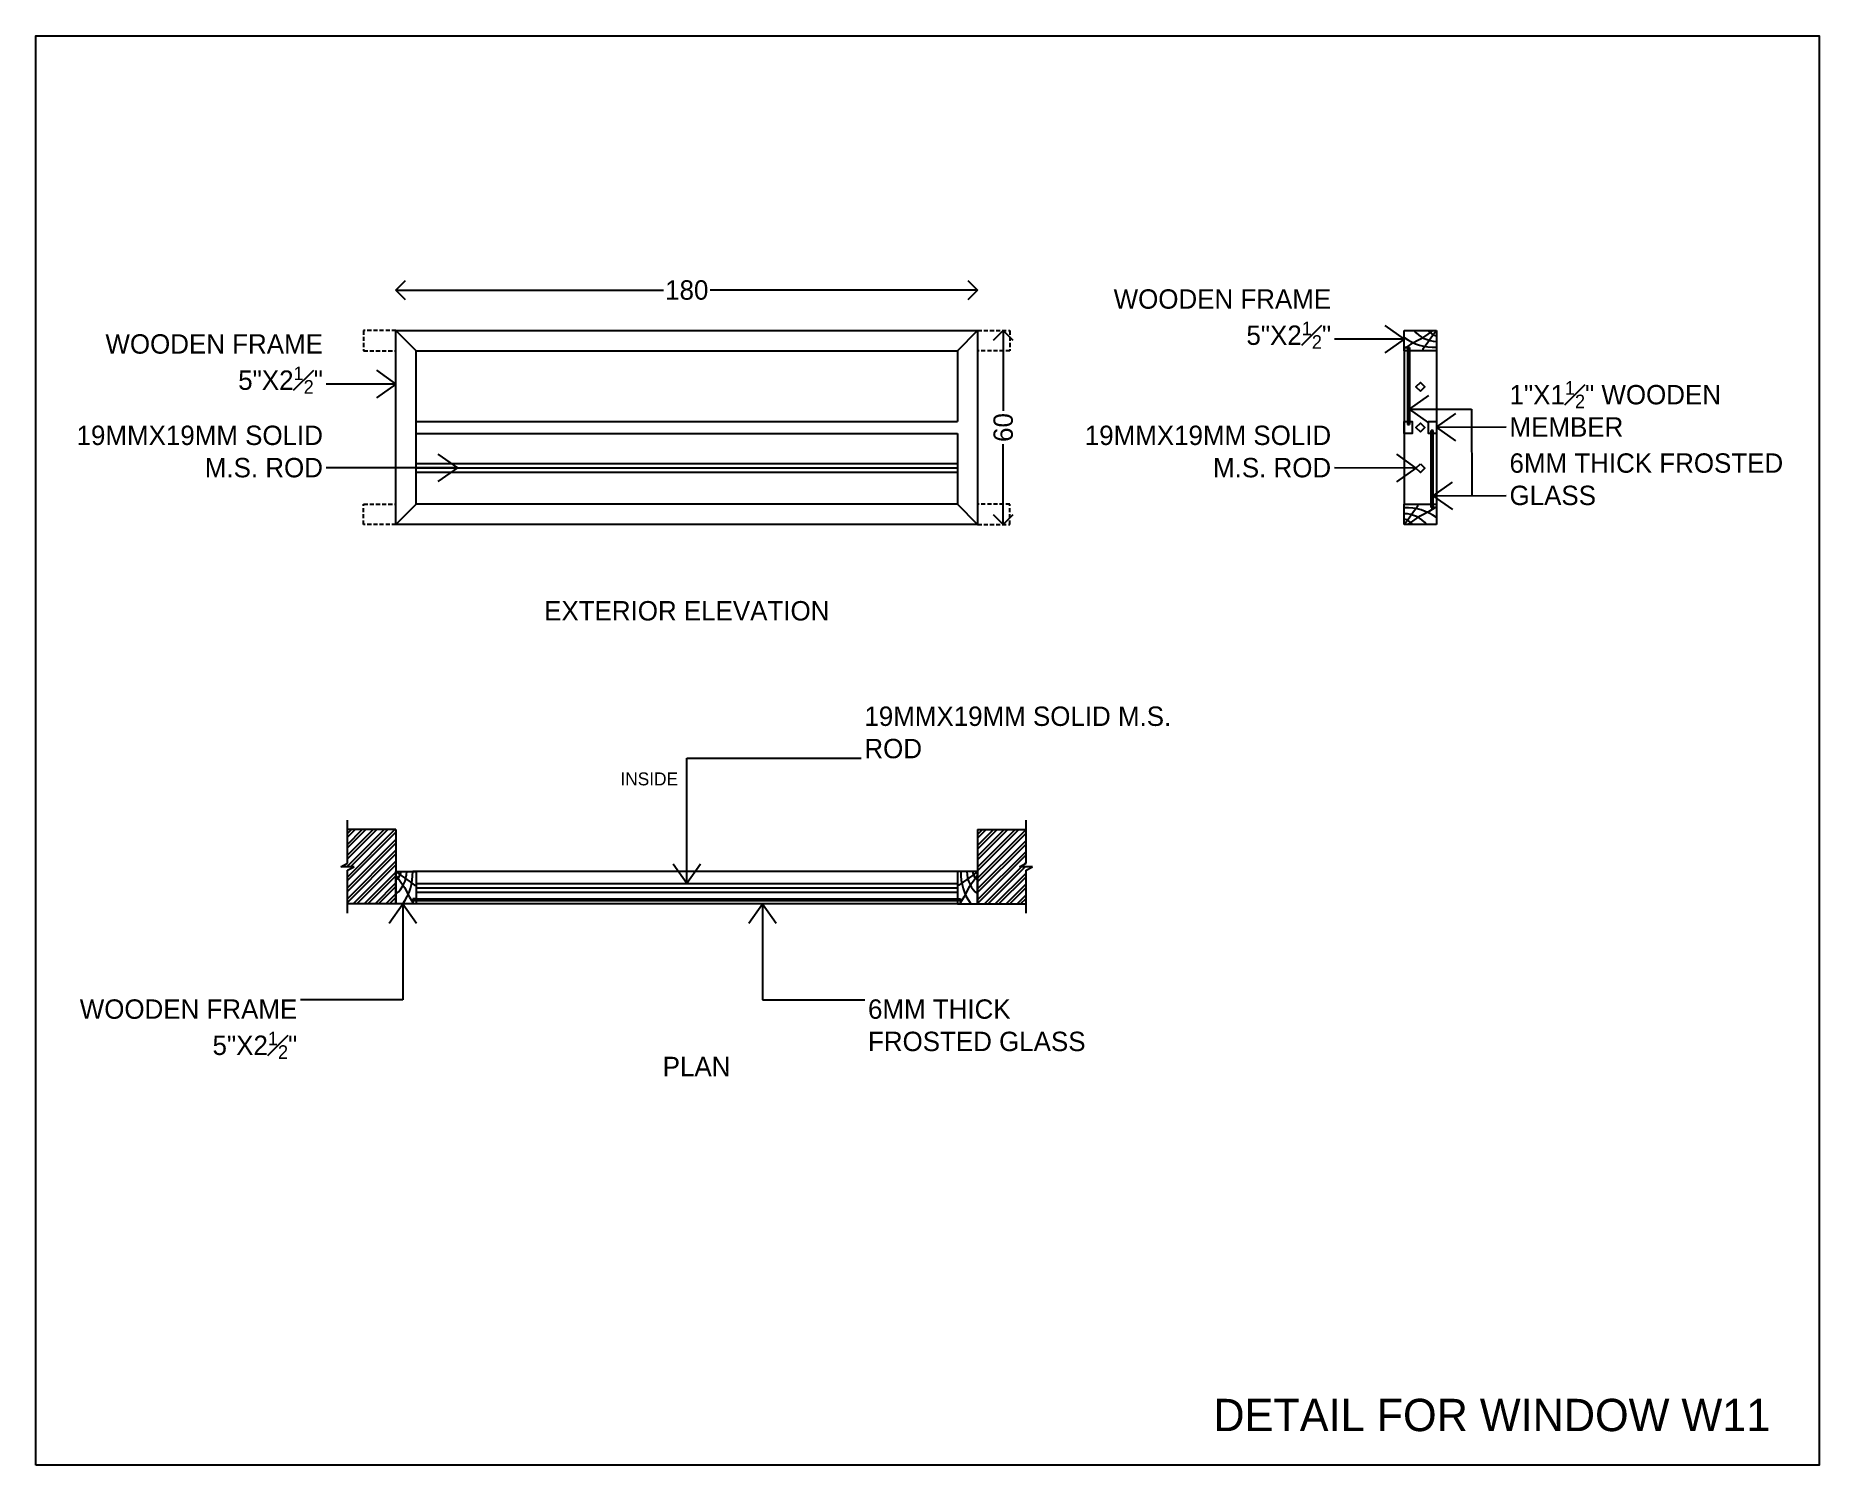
# Model space of a CAD drawing. Header units: metres. Extents: x -16 to 65907, y -5261 to 15511.
# Drawn here: x 38029 to 38581, y 9332 to 9775 of the extents above; entities that cross this region are included whole.
import ezdxf

# ---------------------------------------------------------------- set-up
doc = ezdxf.new("R2010")
doc.units = ezdxf.units.M
doc.header["$PDMODE"] = 67
doc.header["$PDSIZE"] = -5
doc.linetypes.add('DASHED', pattern=[19.05, 12.7, -6.35])
doc.layers.get('0').update_dxf_attribs({"color": 6})
for name, color, linetype in [('BC-DIMENSION', 8, 'Continuous'), ('BC-GREYCOLOR', 8, 'Continuous'), ('BC-HATCH', 8, 'Continuous'), ('BC-JOINERY', 93, 'Continuous'), ('BC-TEXT', 7, 'Continuous'), ('BC-WHITECOLOR', 7, 'Continuous')]:
    doc.layers.add(name, color=color, linetype=linetype)
doc.styles.add('BC-1IN10-2', font='FreeSans.ttf', dxfattribs={"height": 4})
doc.styles.add('BC-1IN10-3', font='FreeSans.ttf', dxfattribs={"height": 6})
doc.styles.add('BC-1IN50-1', font='FreeSans.ttf', dxfattribs={"height": 10})
doc.dimstyles.new('BC-1IN10-3', dxfattribs={"dimtxt": 6, "dimasz": 6, "dimexe": 0.18, "dimexo": 0.0625, "dimgap": 1, "dimtad": 0, "dimtoh": 1, "dimzin": 12, "dimdsep": 46, "dimtxsty": 'BC-1IN10-3', "dimblk": 'OPEN90', "dimcen": 0.09, "dimse1": 1, "dimse2": 1, "dimclrd": 256, "dimclre": 256, "dimclrt": 7, "dimadec": 0, "dimazin": 0, "dimtfac": 1, "dimtdec": 1, "dimtofl": 0, "dimtmove": 1, "dimatfit": 3, "dimldrblk": 'OPEN90', "dimfxl": 1, "dimtolj": 1, "dimtzin": 0, "dimlwd": -3, "dimarcsym": 0})
doc.dimstyles.new('BC-1IN50-1', dxfattribs={"dimtxt": 10, "dimasz": 10, "dimexe": 0.18, "dimexo": 0.0625, "dimgap": 1, "dimtad": 0, "dimdec": 1, "dimzin": 12, "dimdsep": 46, "dimtxsty": 'BC-1IN50-1', "dimblk": 'OPEN90', "dimcen": 0.09, "dimse1": 1, "dimse2": 1, "dimclrd": 8, "dimclre": 256, "dimclrt": 7, "dimadec": 0, "dimazin": 0, "dimtfac": 1, "dimtdec": 0, "dimtofl": 0, "dimtmove": 1, "dimatfit": 3, "dimfxl": 1, "dimtolj": 1, "dimtzin": 0, "dimlwd": -3, "dimarcsym": 0})

msp = doc.modelspace()

# ---------------------------------------------------------------- texts
at = {"layer": 'BC-TEXT', "color": 7, "char_height": 6, "width": 88.39997, "style": 'BC-1IN10-3'}
for s, insert, attachment_point in [('{\\A1;WOODEN FRAME 5"X2{\\H0.7x;\\S1#2;}"}', (38429.729, 9677.654), 9), ('{\\A1;WOODEN FRAME 5"X2\\H1x;{\\H0.7x;\\S1#2;}"}', (38117.71, 9663.745), 9), ('{\\A1;1"X1{\\H0.7x;\\S1#2;}" WOODEN MEMBER}', (38484.933, 9650.448), 7), ('{19MMX19MM SOLID M.S. ROD}', (38117.71, 9637.779), 9), ('{19MMX19MM SOLID M.S. ROD}', (38429.729, 9637.779), 9), ('{6MM THICK FROSTED GLASS}', (38484.933, 9629.193), 7)]:
    msp.add_mtext(s, dxfattribs=dict(at, insert=insert, attachment_point=attachment_point))
at = {"layer": 'BC-TEXT'}
for s, insert, char_height, width, attachment_point, style in [('{\\pxqc;EXTERIOR ELEVATION}', (38230.312, 9596.518), 6, 129.74264, 5, 'BC-1IN10-3'), ('{{\\C7;19MMX19MM SOLID M.S. ROD}}', (38285.282, 9550.833), 6, 102.41639, 7, 'BC-1IN10-3'), ('{\\pxqc;INSIDE}', (38218.698, 9544.496), 4, 165.16731, 5, 'BC-1IN10-2'), ('{\\A1;{\\C7;WOODEN FRAME 5"X2{\\H0.7x;\\S1#2;}"}}', (38109.764, 9476.279), 6, 77.6415, 3, 'BC-1IN10-3'), ('{\\A1;\\H1x;{\\C7;6MM THICK FROSTED GLASS}}', (38286.401, 9476.279), 6, 77.6415, 1, 'BC-1IN10-3'), ('{\\pxqc;PLAN}', (38233.337, 9455.506), 6, 165.16731, 5, 'BC-1IN10-3'), ('{\\pxqc;DETAIL FOR WINDOW W11}', (38479.454, 9347.576), 10, 258.49544, 5, 'BC-1IN10-3')]:
    msp.add_mtext(s, dxfattribs=dict(at, insert=insert, char_height=char_height, width=width, attachment_point=attachment_point, style=style))

# ---------------------------------------------------------------- blocks, each defined once
blk = doc.blocks.new('_OPEN90')
at = {"color": 0, "linetype": 'ByBlock'}
for p, q in [((0, 0), (-1, 0)), ((-0.5, 0.5), (0, 0)), ((0, 0), (-0.5, -0.5))]:
    blk.add_line(p, q, dxfattribs=at)
blk = doc.blocks.new('*D833')
at = {"layer": 'BC-DIMENSION', "lineweight": -3}
for p, q in [((38146.31, 9695.81), (38223.07, 9695.81)), ((38314.31, 9695.81), (38237.55, 9695.81))]:
    blk.add_line(p, q, dxfattribs=at)
at = {"layer": 'Defpoints', "color": 0}
for p in [(38320.31, 9695.81), (38140.31, 9683.28), (38320.31, 9683.28)]:
    blk.add_point(p, dxfattribs=at)
at = {"layer": 'BC-DIMENSION', "lineweight": -3, "xscale": 6, "yscale": 6, "zscale": 6, "rotation": 180}
blk.add_blockref('_OPEN90', (38140.31, 9695.81), dxfattribs=at)
at = {"layer": 'BC-DIMENSION', "lineweight": -3, "xscale": 6, "yscale": 6, "zscale": 6}
blk.add_blockref('_OPEN90', (38320.31, 9695.81), dxfattribs=at)
at = {"layer": 'BC-DIMENSION', "color": 7, "insert": (38230.31, 9695.81), "char_height": 6, "attachment_point": 5, "style": 'BC-1IN10-3'}
blk.add_mtext('\\A1;180', dxfattribs=at)
blk = doc.blocks.new('*D834')
at = {"layer": 'BC-DIMENSION', "lineweight": -3}
for p, q in [((38328.26, 9677.28), (38328.26, 9658.48)), ((38328.26, 9629.28), (38328.26, 9648.08))]:
    blk.add_line(p, q, dxfattribs=at)
at = {"layer": 'Defpoints', "color": 0}
for p in [(38320.31, 9683.28), (38320.31, 9623.28), (38328.26, 9623.28)]:
    blk.add_point(p, dxfattribs=at)
at = {"layer": 'BC-DIMENSION', "lineweight": -3, "xscale": 6, "yscale": 6, "zscale": 6}
for p, rotation in [((38328.26, 9683.28), 90), ((38328.26, 9623.28), 270)]:
    blk.add_blockref('_OPEN90', p, dxfattribs=dict(at, rotation=rotation))
at = {"layer": 'BC-DIMENSION', "color": 7, "insert": (38328.26, 9653.28), "char_height": 6, "attachment_point": 5, "rotation": 90, "style": 'BC-1IN10-3'}
blk.add_mtext('\\A1;60', dxfattribs=at)

# ---------------------------------------------------------------- dimensions: what is measured, and where the dimension line sits
at = {"layer": 'BC-DIMENSION'}
dim = msp.add_linear_dim(base=(38320.312, 9695.814), p1=(38140.312, 9683.279), p2=(38320.312, 9683.279), dimstyle='BC-1IN10-3', override={"dimlfac": 1}, dxfattribs=at)
dim.commit()
dim.dimension.update_dxf_attribs({"geometry": '*D833', "text_midpoint": (38230.312, 9695.814)})
dim = msp.add_linear_dim(base=(38328.255, 9623.279), p1=(38320.312, 9683.279), p2=(38320.312, 9623.279), angle=90, dimstyle='BC-1IN10-3', override={"dimlfac": 1}, dxfattribs=at)
dim.commit()
dim.dimension.update_dxf_attribs({"geometry": '*D834', "text_midpoint": (38328.255, 9653.279)})

# ---------------------------------------------------------------- hatches: boundary and pattern name
at = {"layer": 'BC-GREYCOLOR'}
h = msp.add_hatch(dxfattribs=at)
h.set_pattern_fill('ANSI32', color=256, scale=0.25, style=0)
h.set_pattern_definition([(45, (173.0709, 796.0197), (-1.68379802, 1.68379802), []), (45, (174.1934, 796.0197), (-1.68379802, 1.68379802), [])])
h.paths.add_polyline_path([(38335.312, 9518.408), (38335.312, 9528.84), (38320.312, 9528.84), (38320.312, 9505.84), (38335.312, 9505.84), (38335.312, 9516.273), (38337.332, 9517.34), (38333.291, 9517.34)])
h.paths.add_polyline_path([(38140.312, 9505.84), (38140.312, 9528.84), (38125.312, 9528.84), (38125.312, 9518.408), (38123.291, 9517.34), (38127.332, 9517.34), (38125.312, 9516.273), (38125.312, 9505.84)])

# ---------------------------------------------------------------- linework, layer by layer
for p, q in [((38146.562, 9677.029), (38140.312, 9683.279)), ((38314.062, 9677.029), (38320.312, 9683.279)), ((38146.562, 9651.379), (38146.562, 9655.179)), ((38453.331, 9654.179), (38453.931, 9654.179)), ((38461.331, 9652.379), (38460.731, 9652.379)), ((38314.062, 9642.076), (38146.562, 9642.076)), ((38314.062, 9640.733), (38146.562, 9640.733)), ((38314.062, 9639.389), (38146.562, 9639.389)), ((38146.562, 9629.529), (38140.312, 9623.279)), ((38320.312, 9623.279), (38314.062, 9629.529))]:
    msp.add_line(p, q, dxfattribs=at)
at = {"layer": 'BC-GREYCOLOR', "linetype": 'DASHED', "ltscale": 0.1}
for points in [[(38140.312, 9683.279), (38130.312, 9683.279), (38130.312, 9677.029), (38140.312, 9677.029)], [(38320.312, 9683.279), (38330.312, 9683.279), (38330.312, 9677.029), (38320.312, 9677.029)], [(38140.312, 9623.279), (38130.312, 9623.279), (38130.312, 9629.529), (38140.312, 9629.529)], [(38320.312, 9623.279), (38330.312, 9623.279), (38330.312, 9629.529), (38320.312, 9629.529)]]:
    msp.add_lwpolyline(points, dxfattribs=at)
at = {"layer": 'BC-HATCH'}
for points in [[(38461.201, 9683.279), (38459.621, 9682.22), (38457.394, 9680.617), (38454.366, 9679.043), (38452.794, 9678.029)], [(38462.331, 9683.27), (38461.076, 9681.656), (38459.176, 9678.894), (38458.077, 9677.499), (38457.992, 9677.029)], [(38452.331, 9623.289), (38453.586, 9624.903), (38455.487, 9627.664), (38456.585, 9629.06), (38456.671, 9629.529)], [(38453.462, 9623.279), (38455.041, 9624.339), (38457.268, 9625.942), (38460.297, 9627.516), (38461.869, 9628.529)], [(38140.312, 9514.71), (38141.371, 9513.13), (38142.975, 9510.903), (38144.548, 9507.875), (38145.562, 9506.303)], [(38140.321, 9515.84), (38141.935, 9514.585), (38144.697, 9512.685), (38146.092, 9511.586), (38146.562, 9511.501)], [(38320.302, 9515.84), (38318.688, 9514.585), (38315.927, 9512.685), (38314.531, 9511.586), (38314.062, 9511.501)], [(38320.312, 9514.71), (38319.252, 9513.13), (38317.649, 9510.903), (38316.075, 9507.875), (38315.062, 9506.303)]]:
    msp.add_lwpolyline(points, dxfattribs=at)
for centre, radius, start, end in [((38462.535, 9689.254), 9.313, 219.91119, 268.74686), ((38463.064, 9685.927), 4.298, 218.02701, 260.18517), ((38461.73, 9694.028), 15.93, 233.84471, 272.16368), ((38452.933, 9612.531), 15.93, 53.84471, 92.16368), ((38452.128, 9617.304), 9.313, 39.91119, 88.74686), ((38451.599, 9620.632), 4.298, 38.02701, 80.18517), ((38134.337, 9516.044), 9.313, 309.91119, 358.74686), ((38137.664, 9516.573), 4.298, 308.02701, 350.18517), ((38129.563, 9515.239), 15.93, 323.84471, 2.16368), ((38331.061, 9515.239), 15.93, 177.83632, 216.15529), ((38326.287, 9516.044), 9.313, 181.25314, 230.08881), ((38322.959, 9516.573), 4.298, 189.81483, 231.97299)]:
    msp.add_arc(centre, radius, start, end, dxfattribs=at)
at = {"layer": 'BC-JOINERY'}
for p, q in [((38452.331, 9683.279), (38462.331, 9683.279)), ((38452.331, 9678.029), (38452.331, 9683.279)), ((38462.331, 9683.279), (38462.331, 9677.029)), ((38453.931, 9678.029), (38452.331, 9678.029)), ((38453.931, 9677.029), (38453.931, 9678.029)), ((38462.331, 9677.029), (38453.931, 9677.029)), ((38452.331, 9623.279), (38452.331, 9629.529)), ((38452.331, 9629.529), (38460.731, 9629.529)), ((38460.731, 9629.529), (38460.731, 9628.529)), ((38460.731, 9628.529), (38462.331, 9628.529)), ((38462.331, 9628.529), (38462.331, 9623.279)), ((38462.331, 9623.279), (38452.331, 9623.279)), ((38140.312, 9505.84), (38140.312, 9515.84)), ((38140.312, 9515.84), (38146.562, 9515.84)), ((38146.562, 9515.84), (38146.562, 9507.44)), ((38320.312, 9515.84), (38314.062, 9515.84)), ((38314.062, 9515.84), (38314.062, 9507.44)), ((38320.312, 9505.84), (38320.312, 9515.84)), ((38145.562, 9505.84), (38140.312, 9505.84)), ((38146.562, 9507.44), (38145.562, 9507.44)), ((38145.562, 9507.44), (38145.562, 9505.84)), ((38314.062, 9507.44), (38315.062, 9507.44)), ((38315.062, 9507.44), (38315.062, 9505.84)), ((38315.062, 9505.84), (38320.312, 9505.84))]:
    msp.add_line(p, q, dxfattribs=at)
for points in [[(38452.331, 9677.029), (38452.331, 9678.029), (38453.331, 9678.029), (38453.331, 9677.029)], [(38461.331, 9628.529), (38461.331, 9629.529), (38462.331, 9629.529), (38462.331, 9628.529)], [(38145.562, 9506.84), (38146.562, 9506.84), (38146.562, 9505.84), (38145.562, 9505.84)], [(38315.062, 9506.84), (38314.062, 9506.84), (38314.062, 9505.84), (38315.062, 9505.84)]]:
    msp.add_lwpolyline(points, close=True, dxfattribs=at)
for points in [[(38453.931, 9655.179), (38454.831, 9655.179), (38454.831, 9651.379), (38452.331, 9651.379), (38452.331, 9655.179), (38453.331, 9655.179)], [(38460.731, 9651.379), (38459.831, 9651.379), (38459.831, 9655.179), (38462.331, 9655.179), (38462.331, 9651.379), (38461.331, 9651.379)]]:
    msp.add_lwpolyline(points, dxfattribs=at)
at = {"layer": 'BC-WHITECOLOR'}
for p, q in [((38146.562, 9655.179), (38146.562, 9677.029)), ((38146.562, 9677.029), (38314.062, 9677.029)), ((38314.062, 9677.029), (38314.062, 9655.179)), ((38452.331, 9678.029), (38452.331, 9629.529)), ((38453.331, 9678.029), (38453.331, 9654.179)), ((38453.931, 9678.029), (38453.931, 9654.179)), ((38462.331, 9677.029), (38462.331, 9655.179)), ((38146.562, 9655.179), (38314.062, 9655.179)), ((38146.562, 9651.379), (38314.062, 9651.379)), ((38146.562, 9629.529), (38146.562, 9651.379)), ((38314.062, 9651.379), (38314.062, 9629.529)), ((38460.731, 9628.529), (38460.731, 9652.379)), ((38461.331, 9628.529), (38461.331, 9652.379)), ((38462.331, 9651.379), (38462.331, 9629.529)), ((38314.062, 9629.529), (38146.562, 9629.529)), ((38125.312, 9518.408), (38125.312, 9531.715)), ((38140.312, 9528.84), (38125.312, 9528.84)), ((38140.312, 9528.84), (38140.312, 9505.84)), ((38320.312, 9528.84), (38320.312, 9505.84)), ((38320.312, 9528.84), (38335.312, 9528.84)), ((38335.312, 9518.408), (38335.312, 9531.715)), ((38123.291, 9517.34), (38125.312, 9518.408)), ((38127.332, 9517.34), (38123.291, 9517.34)), ((38125.312, 9516.273), (38127.332, 9517.34)), ((38333.291, 9517.34), (38335.312, 9518.408)), ((38337.332, 9517.34), (38333.291, 9517.34)), ((38335.312, 9516.273), (38337.332, 9517.34)), ((38125.312, 9502.965), (38125.312, 9516.273)), ((38314.062, 9515.84), (38145.482, 9515.84)), ((38146.562, 9512.184), (38314.062, 9512.184)), ((38335.312, 9502.965), (38335.312, 9516.273)), ((38140.312, 9505.84), (38125.312, 9505.84)), ((38146.562, 9510.84), (38314.062, 9510.84)), ((38146.562, 9509.497), (38314.062, 9509.497)), ((38146.562, 9507.44), (38314.062, 9507.44)), ((38146.562, 9506.84), (38314.062, 9506.84)), ((38314.062, 9505.84), (38146.562, 9505.84)), ((38320.312, 9505.84), (38335.312, 9505.84))]:
    msp.add_line(p, q, dxfattribs=at)
for points in [[(38140.312, 9623.279), (38140.312, 9683.279), (38320.312, 9683.279), (38320.312, 9623.279)], [(38457.331, 9664.483), (38458.675, 9665.826), (38457.331, 9667.17), (38455.988, 9665.826)], [(38457.331, 9651.936), (38458.675, 9653.279), (38457.331, 9654.623), (38455.988, 9653.279)], [(38457.331, 9642.076), (38458.675, 9640.733), (38457.331, 9639.389), (38455.988, 9640.733)]]:
    msp.add_lwpolyline(points, close=True, dxfattribs=at)
at = {"layer": 'Defpoints'}
msp.add_lwpolyline([(38028.809, 9332.065), (38028.809, 9774.565), (38580.809, 9774.565), (38580.809, 9332.065)], close=True, dxfattribs=at)

msp.set_redraw_order([(e.dxf.handle, doc.entitydb.next_handle()) for e in msp.query("TEXT MTEXT ATTDEF DIMENSION ARC_DIMENSION")])  # texts and dimensions are drawn at this point

# ---------------------------------------------------------------- leaders
at = {"layer": 'BC-TEXT', "annotation_type": 0, "has_hookline": 1}
for points, override, hookline_direction, text_width in [([(38452.331, 9680.654), (38430.729, 9680.654)], {"dimtxt": 6, "dimasz": 6, "dimtad": 0, "dimtoh": 1, "dimdec": 2, "dimtxsty": 'BC-1IN10-3', "dimclrd": 256, "dimtdec": 1, "dimldrblk": 'OPEN90'}, 1, 67.687), ([(38140.312, 9666.745), (38118.71, 9666.745)], {"dimtxt": 6, "dimasz": 6, "dimtad": 0, "dimtoh": 1, "dimdec": 2, "dimtxsty": 'BC-1IN10-3', "dimclrd": 256, "dimtdec": 1, "dimldrblk": 'OPEN90'}, 1, 67.687), ([(38462.331, 9653.408), (38483.933, 9653.448)], {"dimtxt": 6, "dimasz": 6, "dimtad": 0, "dimtoh": 1, "dimdec": 2, "dimtxsty": 'BC-1IN10-3', "dimclrd": 256, "dimtdec": 1, "dimldrblk": 'OPEN90'}, 0, 64), ([(38159.312, 9640.779), (38118.71, 9640.779)], {"dimtxt": 6, "dimasz": 6, "dimtad": 0, "dimtoh": 1, "dimdec": 2, "dimtxsty": 'BC-1IN10-3', "dimclrd": 256, "dimtdec": 1, "dimldrblk": 'OPEN90'}, 1, 77.062), ([(38455.988, 9640.733), (38430.729, 9640.779)], {"dimtxt": 6, "dimasz": 6, "dimtad": 0, "dimtoh": 1, "dimdec": 2, "dimtxsty": 'BC-1IN10-3', "dimclrd": 256, "dimtdec": 1, "dimldrblk": 'OPEN90'}, 1, 77.062), ([(38461.331, 9632.151), (38483.933, 9632.193)], {"dimtxt": 6, "dimasz": 6, "dimtad": 0, "dimtoh": 1, "dimdec": 2, "dimtxsty": 'BC-1IN10-3', "dimclrd": 256, "dimtdec": 1, "dimldrblk": 'OPEN90'}, 0, 85.605), ([(38230.312, 9512.184), (38230.312, 9550.923), (38284.282, 9550.923)], {"dimtxt": 6, "dimasz": 6, "dimtoh": 1, "dimdec": 2, "dimtxsty": 'BC-1IN10-3', "dimclrd": 256, "dimtdec": 1, "dimldrblk": 'OPEN90'}, 0, 95.473), ([(38142.425, 9505.84), (38142.425, 9476.189), (38110.764, 9476.189)], {"dimtxt": 6, "dimasz": 6, "dimtoh": 1, "dimdec": 2, "dimtxsty": 'BC-1IN10-3', "dimclrd": 256, "dimtdec": 1, "dimldrblk": 'OPEN90'}, 1, 67.687), ([(38253.74, 9505.84), (38253.74, 9476.189), (38285.401, 9476.189)], {"dimtxt": 6, "dimasz": 6, "dimtoh": 1, "dimdec": 2, "dimtxsty": 'BC-1IN10-3', "dimclrd": 256, "dimtdec": 1, "dimldrblk": 'OPEN90'}, 0, 67.276)]:
    msp.add_leader(points, dimstyle='BC-1IN50-1', override=override, dxfattribs=dict(at, hookline_direction=hookline_direction, text_width=text_width))
at = {"layer": 'BC-TEXT'}
msp.add_leader([(38453.931, 9658.963), (38473.214, 9658.963), (38473.277, 9632.173)], dimstyle='BC-1IN50-1', override={"dimtxt": 6, "dimasz": 6, "dimtoh": 1, "dimdec": 2, "dimtxsty": 'BC-1IN10-3', "dimclrd": 256, "dimtdec": 1, "dimldrblk": 'OPEN90'}, dxfattribs=at)

doc.saveas('drawing.dxf')
